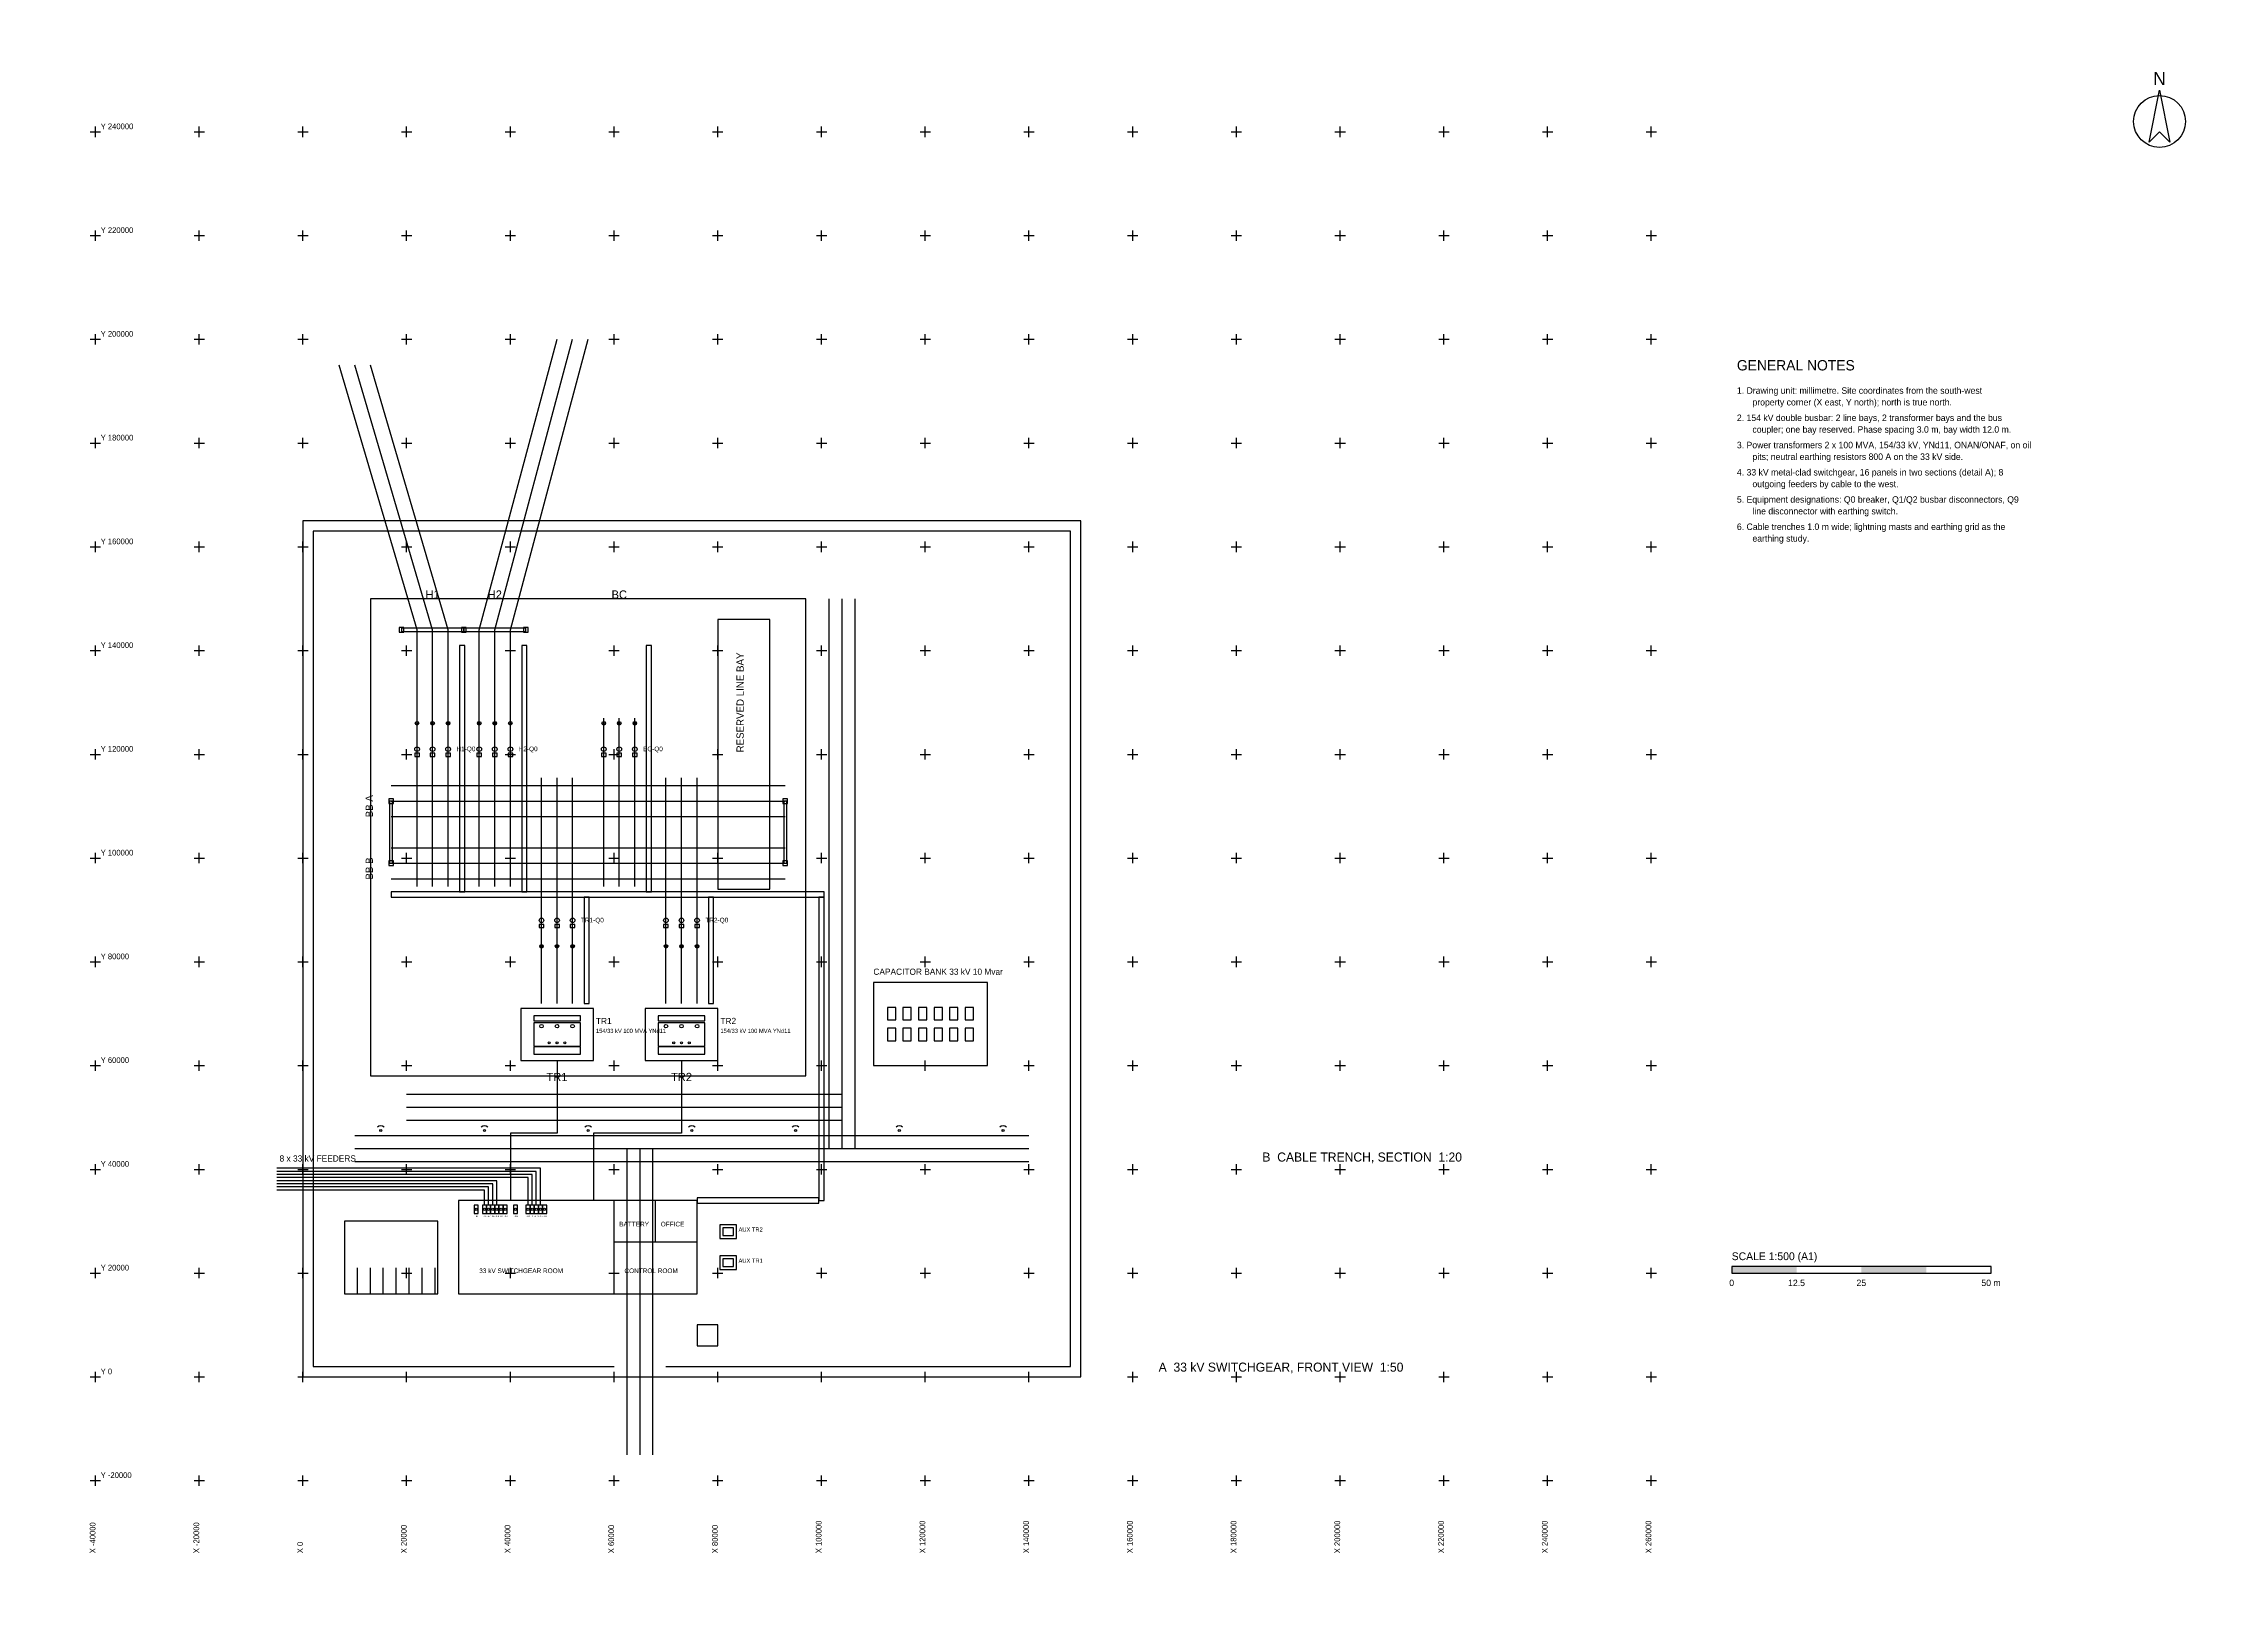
# Model space of a CAD drawing. Header units: millimetres. Extents: x -50000 to 370500, y -40000 to 257000.
import ezdxf
from ezdxf.enums import TextEntityAlignment as Align

# ---------------------------------------------------------------- set-up
doc = ezdxf.new("R2010")
doc.units = ezdxf.units.MM
for name, color, linetype in [('AUX-TRANSFORMERS', 2, 'Continuous'), ('BUSBAR-154KV', 1, 'Continuous'), ('CABLE-TRENCH', 8, 'Continuous'), ('CAPACITOR-BANK', 4, 'Continuous'), ('CONDUCTORS-154KV', 1, 'Continuous'), ('CONTROL-BUILDING', 2, 'Continuous'), ('DETAILS-TEXT', 7, 'Continuous'), ('FENCE', 3, 'Continuous'), ('FUTURE-BAY', 252, 'Continuous'), ('GRID-COORDINATES', 8, 'Continuous'), ('GUARD-HOUSE-BUILDING', 2, 'Continuous'), ('HV-EQUIPMENT-154KV', 4, 'Continuous'), ('LIGHTING', 50, 'Continuous'), ('MV-CABLE-33KV', 6, 'Continuous'), ('MV-FEEDER-CABLES-33KV', 6, 'Continuous'), ('NOTES', 7, 'Continuous'), ('OHL-154KV-INCOMING', 6, 'Continuous'), ('PARKING', 8, 'Continuous'), ('POWER-TRANSFORMERS', 2, 'Continuous'), ('PROPERTY-BOUNDARY', 30, 'Continuous'), ('ROAD-CL', 41, 'Continuous'), ('ROAD-EDGE', 41, 'Continuous'), ('ROOM-PARTITIONS', 2, 'Continuous'), ('SWITCHGEAR-33KV', 1, 'Continuous'), ('TEXT-EQUIPMENT', 7, 'Continuous'), ('TITLE-SYMBOLS', 7, 'Continuous'), ('YARD-GRAVEL', 252, 'Continuous')]:
    doc.layers.add(name, color=color, linetype=linetype)

# ---------------------------------------------------------------- blocks, each defined once
blk = doc.blocks.new('CB_SF6_170KV_3150A')
for points in [[(-3450, -1400), (-2550, -1400), (-2550, -800), (-3450, -800)], [(-450, -1400), (450, -1400), (450, -800), (-450, -800)], [(2550, -1400), (3450, -1400), (3450, -800), (2550, -800)]]:
    blk.add_lwpolyline(points, close=True)
for centre in [(-3000, 0), (0, 0), (3000, 0)]:
    blk.add_circle(centre, 450)
blk = doc.blocks.new('CT_170KV')
for centre, radius in [((-3000, 0), 350), ((-3000, 0), 150), ((0, 0), 350), ((0, 0), 150), ((3000, 0), 350), ((3000, 0), 150)]:
    blk.add_circle(centre, radius)
blk = doc.blocks.new('GANTRY_154KV_12M')
for points in [[(-6450, -450), (-5550, -450), (-5550, 450), (-6450, 450)], [(-6000, -300), (6000, -300), (6000, 300), (-6000, 300)], [(5550, -450), (6450, -450), (6450, 450), (5550, 450)]]:
    blk.add_lwpolyline(points, close=True)
blk = doc.blocks.new('TR_154-33KV_100MVA')
for points in [[(-7000, -5000), (7000, -5000), (7000, 5000), (-7000, 5000)], [(-4500, 2600), (4500, 2600), (4500, 3600), (-4500, 3600)], [(-4500, -2250), (4500, -2250), (4500, 2250), (-4500, 2250)], [(-4500, -3800), (4500, -3800), (4500, -2400), (-4500, -2400)]]:
    blk.add_lwpolyline(points, close=True)
for centre, radius in [((-3000, 1600), 350), ((0, 1600), 350), ((3000, 1600), 350), ((-1500, -1600), 200), ((0, -1600), 200), ((1500, -1600), 200)]:
    blk.add_circle(centre, radius)
blk = doc.blocks.new('CB_36KV_CUBICLE')
blk.add_lwpolyline([(0, 0), (800, 0), (800, 1600), (0, 1600)], close=True)
blk.add_circle((400, 800), 200)
blk = doc.blocks.new('AUX_TR_33-0.4KV_250KVA')
for points in [[(-1600, -1300), (1600, -1300), (1600, 1300), (-1600, 1300)], [(-1000, -750), (1000, -750), (1000, 750), (-1000, 750)]]:
    blk.add_lwpolyline(points, close=True)
blk = doc.blocks.new('CAPACITOR_BANK_33KV_10MVAR')
for points in [[(-8300, 800), (-6700, 800), (-6700, 3200), (-8300, 3200)], [(-5300, 800), (-3700, 800), (-3700, 3200), (-5300, 3200)], [(-2300, 800), (-700, 800), (-700, 3200), (-2300, 3200)], [(700, 800), (2300, 800), (2300, 3200), (700, 3200)], [(3700, 800), (5300, 800), (5300, 3200), (3700, 3200)], [(6700, 800), (8300, 800), (8300, 3200), (6700, 3200)], [(-8300, -3200), (-6700, -3200), (-6700, -800), (-8300, -800)], [(-5300, -3200), (-3700, -3200), (-3700, -800), (-5300, -800)], [(-2300, -3200), (-700, -3200), (-700, -800), (-2300, -800)], [(700, -3200), (2300, -3200), (2300, -800), (700, -800)], [(3700, -3200), (5300, -3200), (5300, -800), (3700, -800)], [(6700, -3200), (8300, -3200), (8300, -800), (6700, -800)]]:
    blk.add_lwpolyline(points, close=True)
blk = doc.blocks.new('LIGHTING_POLE_8M')
blk.add_circle((0, 0), 200)
blk.add_arc((0, 0), 900, 45, 135)
blk = doc.blocks.new('NORTH_ARROW')
at = {"layer": 'TITLE-SYMBOLS'}
blk.add_lwpolyline([(0, 12), (4, -8), (0, -4), (-4, -8)], close=True, dxfattribs=at)
blk.add_circle((0, 0), 10, dxfattribs=at)
blk.add_text('N', height=5, dxfattribs=at).set_placement((0, 14), align=Align.CENTER)
blk = doc.blocks.new('SCALE_BAR_1-500')
at = {"layer": 'TITLE-SYMBOLS'}
blk.add_lwpolyline([(0, 0), (100, 0), (100, 2.5), (0, 2.5)], close=True, dxfattribs=at)
for points in [[(0, 0), (25, 0), (0, 2.5), (25, 2.5)], [(50, 0), (75, 0), (50, 2.5), (75, 2.5)]]:
    blk.add_solid(points, dxfattribs=at)
blk.add_text('SCALE 1:500 (A1)', height=3, dxfattribs=at).set_placement((0, 5))
for s, p in [('0', (0, -5)), ('12.5', (25, -5)), ('25', (50, -5)), ('50 m', (100, -5))]:
    blk.add_text(s, height=2.5, dxfattribs=at).set_placement(p, align=Align.CENTER)
blk = doc.blocks.new('GENERAL_NOTES')
at = {"layer": 'NOTES'}
for s, height, p in [('GENERAL NOTES', 4, (0, 0)), ('1. Drawing unit: millimetre. Site coordinates from the south-west', 2.5, (0, -9)), ('property corner (X east, Y north); north is true north.', 2.5, (6, -13.5)), ('2. 154 kV double busbar: 2 line bays, 2 transformer bays and the bus', 2.5, (0, -19.5)), ('coupler; one bay reserved. Phase spacing 3.0 m, bay width 12.0 m.', 2.5, (6, -24)), ('3. Power transformers 2 x 100 MVA, 154/33 kV, YNd11, ONAN/ONAF, on oil', 2.5, (0, -30)), ('pits; neutral earthing resistors 800 A on the 33 kV side.', 2.5, (6, -34.5)), ('4. 33 kV metal-clad switchgear, 16 panels in two sections (detail A); 8', 2.5, (0, -40.5)), ('5. Equipment designations: Q0 breaker, Q1/Q2 busbar disconnectors, Q9', 2.5, (0, -51)), ('outgoing feeders by cable to the west.', 2.5, (6, -45)), ('6. Cable trenches 1.0 m wide; lightning masts and earthing grid as the', 2.5, (0, -61.5)), ('line disconnector with earthing switch.', 2.5, (6, -55.5)), ('earthing study.', 2.5, (6, -66))]:
    blk.add_text(s, height=height, dxfattribs=at).set_placement(p)

msp = doc.modelspace()

# ---------------------------------------------------------------- linework, layer by layer
at = {"layer": 'BUSBAR-154KV'}
for p, q in [((17000, 114000), (93000, 114000)), ((17000, 111000), (93000, 111000)), ((17000, 108000), (93000, 108000)), ((17000, 102000), (93000, 102000)), ((17000, 99000), (93000, 99000)), ((17000, 96000), (93000, 96000))]:
    msp.add_line(p, q, dxfattribs=at)
at = {"layer": 'CABLE-TRENCH'}
for points in [[(30200, 93500), (31200, 93500), (31200, 141000), (30200, 141000)], [(42200, 93500), (43200, 93500), (43200, 141000), (42200, 141000)], [(66200, 93500), (67200, 93500), (67200, 141000), (66200, 141000)], [(17000, 92500), (100500, 92500), (100500, 93500), (17000, 93500)], [(54200, 72000), (55200, 72000), (55200, 92500), (54200, 92500)], [(78200, 72000), (79200, 72000), (79200, 92500), (78200, 92500)], [(99500, 34000), (100500, 34000), (100500, 92500), (99500, 92500)], [(76000, 33500), (99500, 33500), (99500, 34500), (76000, 34500)]]:
    msp.add_lwpolyline(points, close=True, dxfattribs=at)
at = {"layer": 'CAPACITOR-BANK'}
msp.add_lwpolyline([(110000, 60000), (132000, 60000), (132000, 76000), (110000, 76000)], close=True, dxfattribs=at)
at = {"layer": 'CONDUCTORS-154KV'}
for p, q in [((22000, 94500), (22000, 144000)), ((25000, 94500), (25000, 144000)), ((28000, 94500), (28000, 144000)), ((34000, 94500), (34000, 144000)), ((37000, 94500), (37000, 144000)), ((40000, 94500), (40000, 144000)), ((58000, 94500), (58000, 127000)), ((61000, 94500), (61000, 127000)), ((64000, 94500), (64000, 127000)), ((46000, 72000), (46000, 115500)), ((49000, 72000), (49000, 115500)), ((52000, 72000), (52000, 115500)), ((70000, 72000), (70000, 115500)), ((73000, 72000), (73000, 115500)), ((76000, 72000), (76000, 115500))]:
    msp.add_line(p, q, dxfattribs=at)
at = {"layer": 'CONTROL-BUILDING'}
msp.add_lwpolyline([(30000, 16000), (76000, 16000), (76000, 34000), (30000, 34000)], close=True, dxfattribs=at)
at = {"layer": 'FENCE'}
msp.add_lwpolyline([(70000, 2000), (148000, 2000), (148000, 163000), (2000, 163000), (2000, 2000), (60000, 2000)], dxfattribs=at)
at = {"layer": 'FUTURE-BAY'}
msp.add_lwpolyline([(80000, 94000), (90000, 94000), (90000, 146000), (80000, 146000)], close=True, dxfattribs=at)
at = {"layer": 'GRID-COORDINATES'}
for p, q in [((-41000, 240000), (-39000, 240000)), ((-40000, 239000), (-40000, 241000)), ((-21000, 240000), (-19000, 240000)), ((-20000, 239000), (-20000, 241000)), ((-1000, 240000), (1000, 240000)), ((0, 239000), (0, 241000)), ((19000, 240000), (21000, 240000)), ((20000, 239000), (20000, 241000)), ((39000, 240000), (41000, 240000)), ((40000, 239000), (40000, 241000)), ((59000, 240000), (61000, 240000)), ((60000, 239000), (60000, 241000)), ((79000, 240000), (81000, 240000)), ((80000, 239000), (80000, 241000)), ((99000, 240000), (101000, 240000)), ((100000, 239000), (100000, 241000)), ((119000, 240000), (121000, 240000)), ((120000, 239000), (120000, 241000)), ((139000, 240000), (141000, 240000)), ((140000, 239000), (140000, 241000)), ((159000, 240000), (161000, 240000)), ((160000, 239000), (160000, 241000)), ((179000, 240000), (181000, 240000)), ((180000, 239000), (180000, 241000)), ((199000, 240000), (201000, 240000)), ((200000, 239000), (200000, 241000)), ((219000, 240000), (221000, 240000)), ((220000, 239000), (220000, 241000)), ((239000, 240000), (241000, 240000)), ((240000, 239000), (240000, 241000)), ((259000, 240000), (261000, 240000)), ((260000, 239000), (260000, 241000)), ((-41000, 220000), (-39000, 220000)), ((-40000, 219000), (-40000, 221000)), ((-21000, 220000), (-19000, 220000)), ((-20000, 219000), (-20000, 221000)), ((-1000, 220000), (1000, 220000)), ((0, 219000), (0, 221000)), ((19000, 220000), (21000, 220000)), ((20000, 219000), (20000, 221000)), ((39000, 220000), (41000, 220000)), ((40000, 219000), (40000, 221000)), ((59000, 220000), (61000, 220000)), ((60000, 219000), (60000, 221000)), ((79000, 220000), (81000, 220000)), ((80000, 219000), (80000, 221000)), ((99000, 220000), (101000, 220000)), ((100000, 219000), (100000, 221000)), ((119000, 220000), (121000, 220000)), ((120000, 219000), (120000, 221000)), ((139000, 220000), (141000, 220000)), ((140000, 219000), (140000, 221000)), ((159000, 220000), (161000, 220000)), ((160000, 219000), (160000, 221000)), ((179000, 220000), (181000, 220000)), ((180000, 219000), (180000, 221000)), ((199000, 220000), (201000, 220000)), ((200000, 219000), (200000, 221000)), ((219000, 220000), (221000, 220000)), ((220000, 219000), (220000, 221000)), ((239000, 220000), (241000, 220000)), ((240000, 219000), (240000, 221000)), ((259000, 220000), (261000, 220000)), ((260000, 219000), (260000, 221000)), ((-41000, 200000), (-39000, 200000)), ((-40000, 199000), (-40000, 201000)), ((-21000, 200000), (-19000, 200000)), ((-20000, 199000), (-20000, 201000)), ((-1000, 200000), (1000, 200000)), ((0, 199000), (0, 201000)), ((19000, 200000), (21000, 200000)), ((20000, 199000), (20000, 201000)), ((39000, 200000), (41000, 200000)), ((40000, 199000), (40000, 201000)), ((59000, 200000), (61000, 200000)), ((60000, 199000), (60000, 201000)), ((79000, 200000), (81000, 200000)), ((80000, 199000), (80000, 201000)), ((99000, 200000), (101000, 200000)), ((100000, 199000), (100000, 201000)), ((119000, 200000), (121000, 200000)), ((120000, 199000), (120000, 201000)), ((139000, 200000), (141000, 200000)), ((140000, 199000), (140000, 201000)), ((159000, 200000), (161000, 200000)), ((160000, 199000), (160000, 201000)), ((179000, 200000), (181000, 200000)), ((180000, 199000), (180000, 201000)), ((199000, 200000), (201000, 200000)), ((200000, 199000), (200000, 201000)), ((219000, 200000), (221000, 200000)), ((220000, 199000), (220000, 201000)), ((239000, 200000), (241000, 200000)), ((240000, 199000), (240000, 201000)), ((259000, 200000), (261000, 200000)), ((260000, 199000), (260000, 201000)), ((-40000, 179000), (-40000, 181000)), ((-20000, 179000), (-20000, 181000)), ((0, 179000), (0, 181000)), ((20000, 179000), (20000, 181000)), ((40000, 179000), (40000, 181000)), ((60000, 179000), (60000, 181000)), ((80000, 179000), (80000, 181000)), ((100000, 179000), (100000, 181000)), ((120000, 179000), (120000, 181000)), ((140000, 179000), (140000, 181000)), ((160000, 179000), (160000, 181000)), ((180000, 179000), (180000, 181000)), ((200000, 179000), (200000, 181000)), ((220000, 179000), (220000, 181000)), ((240000, 179000), (240000, 181000)), ((260000, 179000), (260000, 181000)), ((-41000, 180000), (-39000, 180000)), ((-21000, 180000), (-19000, 180000)), ((-1000, 180000), (1000, 180000)), ((19000, 180000), (21000, 180000)), ((39000, 180000), (41000, 180000)), ((59000, 180000), (61000, 180000)), ((79000, 180000), (81000, 180000)), ((99000, 180000), (101000, 180000)), ((119000, 180000), (121000, 180000)), ((139000, 180000), (141000, 180000)), ((159000, 180000), (161000, 180000)), ((179000, 180000), (181000, 180000)), ((199000, 180000), (201000, 180000)), ((219000, 180000), (221000, 180000)), ((239000, 180000), (241000, 180000)), ((259000, 180000), (261000, 180000)), ((-41000, 160000), (-39000, 160000)), ((-40000, 159000), (-40000, 161000)), ((-21000, 160000), (-19000, 160000)), ((-20000, 159000), (-20000, 161000)), ((-1000, 160000), (1000, 160000)), ((0, 159000), (0, 161000)), ((19000, 160000), (21000, 160000)), ((20000, 159000), (20000, 161000)), ((39000, 160000), (41000, 160000)), ((40000, 159000), (40000, 161000)), ((59000, 160000), (61000, 160000)), ((60000, 159000), (60000, 161000)), ((79000, 160000), (81000, 160000)), ((80000, 159000), (80000, 161000)), ((99000, 160000), (101000, 160000)), ((100000, 159000), (100000, 161000)), ((119000, 160000), (121000, 160000)), ((120000, 159000), (120000, 161000)), ((139000, 160000), (141000, 160000)), ((140000, 159000), (140000, 161000)), ((159000, 160000), (161000, 160000)), ((160000, 159000), (160000, 161000)), ((179000, 160000), (181000, 160000)), ((180000, 159000), (180000, 161000)), ((199000, 160000), (201000, 160000)), ((200000, 159000), (200000, 161000)), ((219000, 160000), (221000, 160000)), ((220000, 159000), (220000, 161000)), ((239000, 160000), (241000, 160000)), ((240000, 159000), (240000, 161000)), ((259000, 160000), (261000, 160000)), ((260000, 159000), (260000, 161000)), ((-41000, 140000), (-39000, 140000)), ((-40000, 139000), (-40000, 141000)), ((-21000, 140000), (-19000, 140000)), ((-20000, 139000), (-20000, 141000)), ((-1000, 140000), (1000, 140000)), ((0, 139000), (0, 141000)), ((19000, 140000), (21000, 140000)), ((20000, 139000), (20000, 141000)), ((39000, 140000), (41000, 140000)), ((40000, 139000), (40000, 141000)), ((59000, 140000), (61000, 140000)), ((60000, 139000), (60000, 141000)), ((79000, 140000), (81000, 140000)), ((80000, 139000), (80000, 141000)), ((99000, 140000), (101000, 140000)), ((100000, 139000), (100000, 141000)), ((119000, 140000), (121000, 140000)), ((120000, 139000), (120000, 141000)), ((139000, 140000), (141000, 140000)), ((140000, 139000), (140000, 141000)), ((159000, 140000), (161000, 140000)), ((160000, 139000), (160000, 141000)), ((179000, 140000), (181000, 140000)), ((180000, 139000), (180000, 141000)), ((199000, 140000), (201000, 140000)), ((200000, 139000), (200000, 141000)), ((219000, 140000), (221000, 140000)), ((220000, 139000), (220000, 141000)), ((239000, 140000), (241000, 140000)), ((240000, 139000), (240000, 141000)), ((259000, 140000), (261000, 140000)), ((260000, 139000), (260000, 141000)), ((-41000, 120000), (-39000, 120000)), ((-40000, 119000), (-40000, 121000)), ((-21000, 120000), (-19000, 120000)), ((-20000, 119000), (-20000, 121000)), ((-1000, 120000), (1000, 120000)), ((0, 119000), (0, 121000)), ((19000, 120000), (21000, 120000)), ((20000, 119000), (20000, 121000)), ((39000, 120000), (41000, 120000)), ((40000, 119000), (40000, 121000)), ((59000, 120000), (61000, 120000)), ((60000, 119000), (60000, 121000)), ((79000, 120000), (81000, 120000)), ((80000, 119000), (80000, 121000)), ((99000, 120000), (101000, 120000)), ((100000, 119000), (100000, 121000)), ((119000, 120000), (121000, 120000)), ((120000, 119000), (120000, 121000)), ((139000, 120000), (141000, 120000)), ((140000, 119000), (140000, 121000)), ((159000, 120000), (161000, 120000)), ((160000, 119000), (160000, 121000)), ((179000, 120000), (181000, 120000)), ((180000, 119000), (180000, 121000)), ((199000, 120000), (201000, 120000)), ((200000, 119000), (200000, 121000)), ((219000, 120000), (221000, 120000)), ((220000, 119000), (220000, 121000)), ((239000, 120000), (241000, 120000)), ((240000, 119000), (240000, 121000)), ((259000, 120000), (261000, 120000)), ((260000, 119000), (260000, 121000)), ((-40000, 99000), (-40000, 101000)), ((-20000, 99000), (-20000, 101000)), ((0, 99000), (0, 101000)), ((20000, 99000), (20000, 101000)), ((40000, 99000), (40000, 101000)), ((60000, 99000), (60000, 101000)), ((80000, 99000), (80000, 101000)), ((100000, 99000), (100000, 101000)), ((120000, 99000), (120000, 101000)), ((140000, 99000), (140000, 101000)), ((160000, 99000), (160000, 101000)), ((180000, 99000), (180000, 101000)), ((200000, 99000), (200000, 101000)), ((220000, 99000), (220000, 101000)), ((240000, 99000), (240000, 101000)), ((260000, 99000), (260000, 101000)), ((-41000, 100000), (-39000, 100000)), ((-21000, 100000), (-19000, 100000)), ((-1000, 100000), (1000, 100000)), ((19000, 100000), (21000, 100000)), ((39000, 100000), (41000, 100000)), ((59000, 100000), (61000, 100000)), ((79000, 100000), (81000, 100000)), ((99000, 100000), (101000, 100000)), ((119000, 100000), (121000, 100000)), ((139000, 100000), (141000, 100000)), ((159000, 100000), (161000, 100000)), ((179000, 100000), (181000, 100000)), ((199000, 100000), (201000, 100000)), ((219000, 100000), (221000, 100000)), ((239000, 100000), (241000, 100000)), ((259000, 100000), (261000, 100000)), ((-41000, 80000), (-39000, 80000)), ((-40000, 79000), (-40000, 81000)), ((-21000, 80000), (-19000, 80000)), ((-20000, 79000), (-20000, 81000)), ((-1000, 80000), (1000, 80000)), ((0, 79000), (0, 81000)), ((19000, 80000), (21000, 80000)), ((20000, 79000), (20000, 81000)), ((39000, 80000), (41000, 80000)), ((40000, 79000), (40000, 81000)), ((59000, 80000), (61000, 80000)), ((60000, 79000), (60000, 81000)), ((79000, 80000), (81000, 80000)), ((80000, 79000), (80000, 81000)), ((99000, 80000), (101000, 80000)), ((100000, 79000), (100000, 81000)), ((119000, 80000), (121000, 80000)), ((120000, 79000), (120000, 81000)), ((139000, 80000), (141000, 80000)), ((140000, 79000), (140000, 81000)), ((159000, 80000), (161000, 80000)), ((160000, 79000), (160000, 81000)), ((179000, 80000), (181000, 80000)), ((180000, 79000), (180000, 81000)), ((199000, 80000), (201000, 80000)), ((200000, 79000), (200000, 81000)), ((219000, 80000), (221000, 80000)), ((220000, 79000), (220000, 81000)), ((239000, 80000), (241000, 80000)), ((240000, 79000), (240000, 81000)), ((259000, 80000), (261000, 80000)), ((260000, 79000), (260000, 81000)), ((-41000, 60000), (-39000, 60000)), ((-40000, 59000), (-40000, 61000)), ((-21000, 60000), (-19000, 60000)), ((-20000, 59000), (-20000, 61000)), ((-1000, 60000), (1000, 60000)), ((0, 59000), (0, 61000)), ((19000, 60000), (21000, 60000)), ((20000, 59000), (20000, 61000)), ((39000, 60000), (41000, 60000)), ((40000, 59000), (40000, 61000)), ((59000, 60000), (61000, 60000)), ((60000, 59000), (60000, 61000)), ((79000, 60000), (81000, 60000)), ((80000, 59000), (80000, 61000)), ((99000, 60000), (101000, 60000)), ((100000, 59000), (100000, 61000)), ((119000, 60000), (121000, 60000)), ((120000, 59000), (120000, 61000)), ((139000, 60000), (141000, 60000)), ((140000, 59000), (140000, 61000)), ((159000, 60000), (161000, 60000)), ((160000, 59000), (160000, 61000)), ((179000, 60000), (181000, 60000)), ((180000, 59000), (180000, 61000)), ((199000, 60000), (201000, 60000)), ((200000, 59000), (200000, 61000)), ((219000, 60000), (221000, 60000)), ((220000, 59000), (220000, 61000)), ((239000, 60000), (241000, 60000)), ((240000, 59000), (240000, 61000)), ((259000, 60000), (261000, 60000)), ((260000, 59000), (260000, 61000)), ((-41000, 40000), (-39000, 40000)), ((-40000, 39000), (-40000, 41000)), ((-21000, 40000), (-19000, 40000)), ((-20000, 39000), (-20000, 41000)), ((-1000, 40000), (1000, 40000)), ((0, 39000), (0, 41000)), ((19000, 40000), (21000, 40000)), ((20000, 39000), (20000, 41000)), ((39000, 40000), (41000, 40000)), ((40000, 39000), (40000, 41000)), ((59000, 40000), (61000, 40000)), ((60000, 39000), (60000, 41000)), ((79000, 40000), (81000, 40000)), ((80000, 39000), (80000, 41000)), ((99000, 40000), (101000, 40000)), ((100000, 39000), (100000, 41000)), ((119000, 40000), (121000, 40000)), ((120000, 39000), (120000, 41000)), ((139000, 40000), (141000, 40000)), ((140000, 39000), (140000, 41000)), ((159000, 40000), (161000, 40000)), ((160000, 39000), (160000, 41000)), ((179000, 40000), (181000, 40000)), ((180000, 39000), (180000, 41000)), ((199000, 40000), (201000, 40000)), ((200000, 39000), (200000, 41000)), ((219000, 40000), (221000, 40000)), ((220000, 39000), (220000, 41000)), ((239000, 40000), (241000, 40000)), ((240000, 39000), (240000, 41000)), ((259000, 40000), (261000, 40000)), ((260000, 39000), (260000, 41000)), ((-41000, 20000), (-39000, 20000)), ((-40000, 19000), (-40000, 21000)), ((-21000, 20000), (-19000, 20000)), ((-20000, 19000), (-20000, 21000)), ((-1000, 20000), (1000, 20000)), ((0, 19000), (0, 21000)), ((19000, 20000), (21000, 20000)), ((20000, 19000), (20000, 21000)), ((39000, 20000), (41000, 20000)), ((40000, 19000), (40000, 21000)), ((59000, 20000), (61000, 20000)), ((60000, 19000), (60000, 21000)), ((79000, 20000), (81000, 20000)), ((80000, 19000), (80000, 21000)), ((99000, 20000), (101000, 20000)), ((100000, 19000), (100000, 21000)), ((119000, 20000), (121000, 20000)), ((120000, 19000), (120000, 21000)), ((139000, 20000), (141000, 20000)), ((140000, 19000), (140000, 21000)), ((159000, 20000), (161000, 20000)), ((160000, 19000), (160000, 21000)), ((179000, 20000), (181000, 20000)), ((180000, 19000), (180000, 21000)), ((199000, 20000), (201000, 20000)), ((200000, 19000), (200000, 21000)), ((219000, 20000), (221000, 20000)), ((220000, 19000), (220000, 21000)), ((239000, 20000), (241000, 20000)), ((240000, 19000), (240000, 21000)), ((259000, 20000), (261000, 20000)), ((260000, 19000), (260000, 21000)), ((-41000, 0), (-39000, 0)), ((-40000, -1000), (-40000, 1000)), ((-21000, 0), (-19000, 0)), ((-20000, -1000), (-20000, 1000)), ((-1000, 0), (1000, 0)), ((0, -1000), (0, 1000)), ((19000, 0), (21000, 0)), ((20000, -1000), (20000, 1000)), ((39000, 0), (41000, 0)), ((40000, -1000), (40000, 1000)), ((59000, 0), (61000, 0)), ((60000, -1000), (60000, 1000)), ((79000, 0), (81000, 0)), ((80000, -1000), (80000, 1000)), ((99000, 0), (101000, 0)), ((100000, -1000), (100000, 1000)), ((119000, 0), (121000, 0)), ((120000, -1000), (120000, 1000)), ((139000, 0), (141000, 0)), ((140000, -1000), (140000, 1000)), ((159000, 0), (161000, 0)), ((160000, -1000), (160000, 1000)), ((179000, 0), (181000, 0)), ((180000, -1000), (180000, 1000)), ((199000, 0), (201000, 0)), ((200000, -1000), (200000, 1000)), ((219000, 0), (221000, 0)), ((220000, -1000), (220000, 1000)), ((239000, 0), (241000, 0)), ((240000, -1000), (240000, 1000)), ((259000, 0), (261000, 0)), ((260000, -1000), (260000, 1000)), ((-41000, -20000), (-39000, -20000)), ((-40000, -21000), (-40000, -19000)), ((-21000, -20000), (-19000, -20000)), ((-20000, -21000), (-20000, -19000)), ((-1000, -20000), (1000, -20000)), ((0, -21000), (0, -19000)), ((19000, -20000), (21000, -20000)), ((20000, -21000), (20000, -19000)), ((39000, -20000), (41000, -20000)), ((40000, -21000), (40000, -19000)), ((59000, -20000), (61000, -20000)), ((60000, -21000), (60000, -19000)), ((79000, -20000), (81000, -20000)), ((80000, -21000), (80000, -19000)), ((99000, -20000), (101000, -20000)), ((100000, -21000), (100000, -19000)), ((119000, -20000), (121000, -20000)), ((120000, -21000), (120000, -19000)), ((139000, -20000), (141000, -20000)), ((140000, -21000), (140000, -19000)), ((159000, -20000), (161000, -20000)), ((160000, -21000), (160000, -19000)), ((179000, -20000), (181000, -20000)), ((180000, -21000), (180000, -19000)), ((199000, -20000), (201000, -20000)), ((200000, -21000), (200000, -19000)), ((219000, -20000), (221000, -20000)), ((220000, -21000), (220000, -19000)), ((239000, -20000), (241000, -20000)), ((240000, -21000), (240000, -19000)), ((259000, -20000), (261000, -20000)), ((260000, -21000), (260000, -19000))]:
    msp.add_line(p, q, dxfattribs=at)
at = {"layer": 'GUARD-HOUSE-BUILDING'}
msp.add_lwpolyline([(76000, 6000), (80000, 6000), (80000, 10000), (76000, 10000)], close=True, dxfattribs=at)
at = {"layer": 'MV-CABLE-33KV'}
for points in [[(49000, 61000), (49000, 47000), (40000, 47000), (40000, 34000)], [(73000, 61000), (73000, 47000), (56000, 47000), (56000, 34000)]]:
    msp.add_lwpolyline(points, dxfattribs=at)
at = {"layer": 'MV-FEEDER-CABLES-33KV'}
for points in [[(45800, 33100), (45800, 40200), (-5000, 40200)], [(45000, 33100), (45000, 39600), (-5000, 39600)], [(44200, 33100), (44200, 39000), (-5000, 39000)], [(43400, 33100), (43400, 38400), (-5000, 38400)], [(37400, 33100), (37400, 37800), (-5000, 37800)], [(36600, 33100), (36600, 37200), (-5000, 37200)], [(35800, 33100), (35800, 36600), (-5000, 36600)], [(35000, 33100), (35000, 36000), (-5000, 36000)]]:
    msp.add_lwpolyline(points, dxfattribs=at)
at = {"layer": 'OHL-154KV-INCOMING'}
for p, q in [((34000, 144000), (49000, 200000)), ((37000, 144000), (52000, 200000)), ((40000, 144000), (55000, 200000)), ((22000, 144000), (7000, 195000)), ((25000, 144000), (10000, 195000)), ((28000, 144000), (13000, 195000))]:
    msp.add_line(p, q, dxfattribs=at)
at = {"layer": 'PARKING'}
for p, q in [((10500, 16000), (10500, 21000)), ((13000, 16000), (13000, 21000)), ((15500, 16000), (15500, 21000)), ((18000, 16000), (18000, 21000)), ((20500, 16000), (20500, 21000)), ((23000, 16000), (23000, 21000)), ((25500, 16000), (25500, 21000))]:
    msp.add_line(p, q, dxfattribs=at)
msp.add_lwpolyline([(8000, 16000), (26000, 16000), (26000, 30000), (8000, 30000)], close=True, dxfattribs=at)
at = {"layer": 'PROPERTY-BOUNDARY'}
msp.add_lwpolyline([(0, 0), (150000, 0), (150000, 165000), (0, 165000)], close=True, dxfattribs=at)
at = {"layer": 'ROAD-CL'}
for points in [[(104000, 44000), (104000, 150000)], [(20000, 52000), (104000, 52000)], [(10000, 44000), (140000, 44000)], [(65000, -15000), (65000, 44000)]]:
    msp.add_lwpolyline(points, dxfattribs=at)
at = {"layer": 'ROAD-EDGE'}
for points in [[(101500, 44000), (101500, 150000)], [(106500, 44000), (106500, 150000)], [(20000, 54500), (104000, 54500)], [(10000, 46500), (140000, 46500)], [(20000, 49500), (104000, 49500)], [(62500, -15000), (62500, 44000)], [(67500, -15000), (67500, 44000)], [(10000, 41500), (140000, 41500)]]:
    msp.add_lwpolyline(points, dxfattribs=at)
at = {"layer": 'ROOM-PARTITIONS'}
for p, q in [((60000, 16000), (60000, 34000)), ((68000, 26000), (68000, 34000)), ((60000, 26000), (76000, 26000))]:
    msp.add_line(p, q, dxfattribs=at)
at = {"layer": 'YARD-GRAVEL'}
msp.add_lwpolyline([(13000, 58000), (97000, 58000), (97000, 150000), (13000, 150000)], close=True, dxfattribs=at)

# ---------------------------------------------------------------- block references
at = {"layer": 'AUX-TRANSFORMERS'}
ref = msp.add_blockref('AUX_TR_33-0.4KV_250KVA', (82000, 28000), dxfattribs=at)
ref.add_attrib('ID', 'AUX TR2', (84000, 28000), dxfattribs={"height": 800})
ref = msp.add_blockref('AUX_TR_33-0.4KV_250KVA', (82000, 22000), dxfattribs=at)
ref.add_attrib('ID', 'AUX TR1', (84000, 22000), dxfattribs={"height": 800})
at = {"layer": 'CAPACITOR-BANK'}
msp.add_blockref('CAPACITOR_BANK_33KV_10MVAR', (121000, 68000), dxfattribs=at)
at = {"layer": 'HV-EQUIPMENT-154KV'}
for name, p in [('GANTRY_154KV_12M', (25000, 144000)), ('GANTRY_154KV_12M', (37000, 144000)), ('CT_170KV', (25000, 126000)), ('CT_170KV', (37000, 126000)), ('CT_170KV', (61000, 126000)), ('CT_170KV', (49000, 83000)), ('CT_170KV', (73000, 83000))]:
    msp.add_blockref(name, p, dxfattribs=at)
ref = msp.add_blockref('CB_SF6_170KV_3150A', (25000, 121000), dxfattribs=at)
ref.add_attrib('ID', 'H1-Q0', (29600, 120600), dxfattribs={"height": 900})
ref = msp.add_blockref('CB_SF6_170KV_3150A', (37000, 121000), dxfattribs=at)
ref.add_attrib('ID', 'H2-Q0', (41600, 120600), dxfattribs={"height": 900})
ref = msp.add_blockref('CB_SF6_170KV_3150A', (61000, 121000), dxfattribs=at)
ref.add_attrib('ID', 'BC-Q0', (65600, 120600), dxfattribs={"height": 900})
at = {"layer": 'HV-EQUIPMENT-154KV', "rotation": 90}
for p in [(17000, 105000), (93000, 105000)]:
    msp.add_blockref('GANTRY_154KV_12M', p, dxfattribs=at)
at = {"layer": 'HV-EQUIPMENT-154KV'}
ref = msp.add_blockref('CB_SF6_170KV_3150A', (49000, 88000), dxfattribs=at)
ref.add_attrib('ID', 'TR1-Q0', (53600, 87600), dxfattribs={"height": 900})
ref = msp.add_blockref('CB_SF6_170KV_3150A', (73000, 88000), dxfattribs=at)
ref.add_attrib('ID', 'TR2-Q0', (77600, 87600), dxfattribs={"height": 900})
at = {"layer": 'LIGHTING'}
for p in [(15000, 47500), (35000, 47500), (55000, 47500), (75000, 47500), (95000, 47500), (115000, 47500), (135000, 47500)]:
    msp.add_blockref('LIGHTING_POLE_8M', p, dxfattribs=at)
at = {"layer": 'NOTES', "xscale": 500, "yscale": 500}
msp.add_blockref('GENERAL_NOTES', (276500, 194000), dxfattribs=at)
at = {"layer": 'POWER-TRANSFORMERS'}
ref = msp.add_blockref('TR_154-33KV_100MVA', (49000, 66000), dxfattribs=at)
ref.add_attrib('ID', 'TR1', (56500, 68000), dxfattribs={"height": 1200})
ref.add_attrib('RATING', '154/33 kV 100 MVA YNd11', (56500, 66300), dxfattribs={"height": 800})
ref = msp.add_blockref('TR_154-33KV_100MVA', (73000, 66000), dxfattribs=at)
ref.add_attrib('ID', 'TR2', (80500, 68000), dxfattribs={"height": 1200})
ref.add_attrib('RATING', '154/33 kV 100 MVA YNd11', (80500, 66300), dxfattribs={"height": 800})
at = {"layer": 'SWITCHGEAR-33KV'}
ref = msp.add_blockref('CB_36KV_CUBICLE', (33000, 31500), dxfattribs=at)
ref.add_attrib('ID', 'J01', (33150, 30800), dxfattribs={"height": 300})
ref = msp.add_blockref('CB_36KV_CUBICLE', (34600, 31500), dxfattribs=at)
ref.add_attrib('ID', 'J03', (34750, 30800), dxfattribs={"height": 300})
ref = msp.add_blockref('CB_36KV_CUBICLE', (35400, 31500), dxfattribs=at)
ref.add_attrib('ID', 'J04', (35550, 30800), dxfattribs={"height": 300})
ref = msp.add_blockref('CB_36KV_CUBICLE', (36200, 31500), dxfattribs=at)
ref.add_attrib('ID', 'J05', (36350, 30800), dxfattribs={"height": 300})
ref = msp.add_blockref('CB_36KV_CUBICLE', (37000, 31500), dxfattribs=at)
ref.add_attrib('ID', 'J06', (37150, 30800), dxfattribs={"height": 300})
ref = msp.add_blockref('CB_36KV_CUBICLE', (37800, 31500), dxfattribs=at)
ref.add_attrib('ID', 'J07', (37950, 30800), dxfattribs={"height": 300})
ref = msp.add_blockref('CB_36KV_CUBICLE', (38600, 31500), dxfattribs=at)
ref.add_attrib('ID', 'J08', (38750, 30800), dxfattribs={"height": 300})
ref = msp.add_blockref('CB_36KV_CUBICLE', (40600, 31500), dxfattribs=at)
ref.add_attrib('ID', 'J09', (40750, 30800), dxfattribs={"height": 300})
ref = msp.add_blockref('CB_36KV_CUBICLE', (43000, 31500), dxfattribs=at)
ref.add_attrib('ID', 'J12', (43150, 30800), dxfattribs={"height": 300})
ref = msp.add_blockref('CB_36KV_CUBICLE', (43800, 31500), dxfattribs=at)
ref.add_attrib('ID', 'J13', (43950, 30800), dxfattribs={"height": 300})
ref = msp.add_blockref('CB_36KV_CUBICLE', (44600, 31500), dxfattribs=at)
ref.add_attrib('ID', 'J14', (44750, 30800), dxfattribs={"height": 300})
ref = msp.add_blockref('CB_36KV_CUBICLE', (45400, 31500), dxfattribs=at)
ref.add_attrib('ID', 'J15', (45550, 30800), dxfattribs={"height": 300})
ref = msp.add_blockref('CB_36KV_CUBICLE', (46200, 31500), dxfattribs=at)
ref.add_attrib('ID', 'J16', (46350, 30800), dxfattribs={"height": 300})
at = {"layer": 'TITLE-SYMBOLS', "xscale": 500, "yscale": 500}
for name, p in [('NORTH_ARROW', (358000, 242000)), ('SCALE_BAR_1-500', (275500, 20000))]:
    msp.add_blockref(name, p, dxfattribs=at)

# ---------------------------------------------------------------- texts
at = {"layer": 'CAPACITOR-BANK'}
msp.add_text('CAPACITOR BANK 33 kV 10 Mvar', height=1200, dxfattribs=at).set_placement((110000, 77500))
at = {"layer": 'DETAILS-TEXT'}
for s, p in [('B  CABLE TRENCH, SECTION  1:20', (185000, 41500)), ('A  33 kV SWITCHGEAR, FRONT VIEW  1:50', (165000, 1000))]:
    msp.add_text(s, height=1750, dxfattribs=at).set_placement(p)
at = {"layer": 'FUTURE-BAY'}
msp.add_text('RESERVED LINE BAY', height=1400, rotation=90, dxfattribs=at).set_placement((85000, 130000), align=Align.CENTER)
at = {"layer": 'GRID-COORDINATES'}
for s, p in [('Y 240000', (-39000, 240500)), ('Y 220000', (-39000, 220500)), ('Y 200000', (-39000, 200500)), ('Y 180000', (-39000, 180500)), ('Y 160000', (-39000, 160500)), ('Y 140000', (-39000, 140500)), ('Y 120000', (-39000, 120500)), ('Y 100000', (-39000, 100500)), ('Y 80000', (-39000, 80500)), ('Y 60000', (-39000, 60500)), ('Y 40000', (-39000, 40500)), ('Y 20000', (-39000, 20500)), ('Y 0', (-39000, 500)), ('Y -20000', (-39000, -19500))]:
    msp.add_text(s, height=1100, dxfattribs=at).set_placement(p)
for s, p in [('X -40000', (-40000, -34000)), ('X -20000', (-20000, -34000)), ('X 20000', (20000, -34000)), ('X 40000', (40000, -34000)), ('X 60000', (60000, -34000)), ('X 80000', (80000, -34000)), ('X 100000', (100000, -34000)), ('X 120000', (120000, -34000)), ('X 140000', (140000, -34000)), ('X 160000', (160000, -34000)), ('X 180000', (180000, -34000)), ('X 200000', (200000, -34000)), ('X 220000', (220000, -34000)), ('X 240000', (240000, -34000)), ('X 260000', (260000, -34000)), ('X 0', (0, -34000))]:
    msp.add_text(s, height=1100, rotation=90, dxfattribs=at).set_placement(p)
at = {"layer": 'TEXT-EQUIPMENT'}
for s, p in [('H1', (25000, 150000)), ('H2', (37000, 150000)), ('BC', (61000, 150000)), ('TR1', (49000, 57000)), ('TR2', (73000, 57000))]:
    msp.add_text(s, height=1600, dxfattribs=at).set_placement(p, align=Align.CENTER)
for s, p in [('BB A', (13500, 110000)), ('BB B', (13500, 98000))]:
    msp.add_text(s, height=1400, rotation=90, dxfattribs=at).set_placement(p, align=Align.CENTER)
for s, height, p in [('8 x 33 kV FEEDERS', 1200, (-4500, 41500)), ('BATTERY', 900, (61000, 29000)), ('OFFICE', 900, (69000, 29000)), ('33 kV SWITCHGEAR ROOM', 900, (34000, 20000)), ('CONTROL ROOM', 900, (62000, 20000))]:
    msp.add_text(s, height=height, dxfattribs=at).set_placement(p)

doc.saveas('drawing.dxf')
